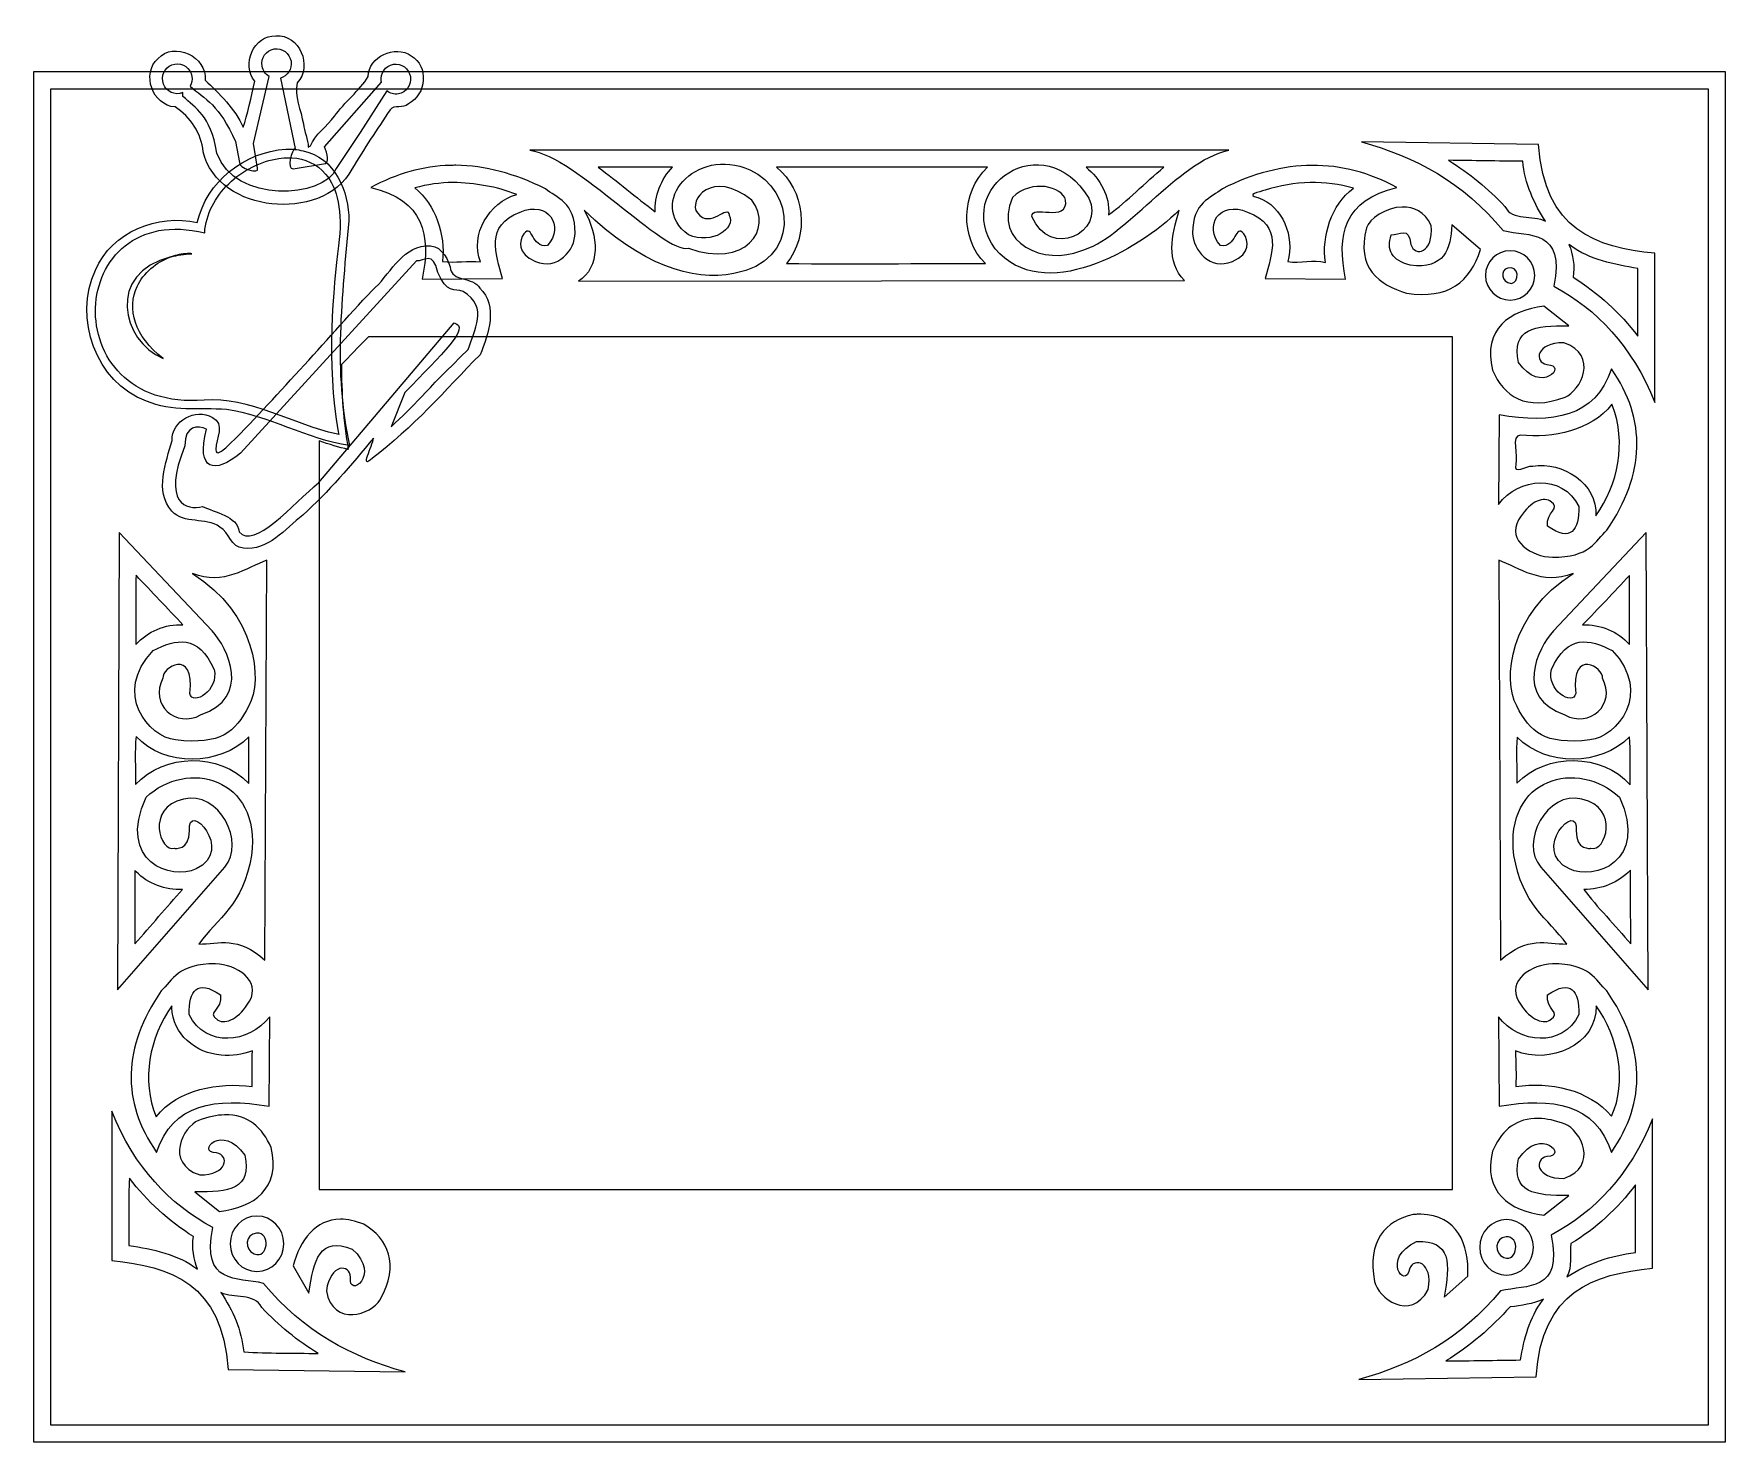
# Model space of a CAD drawing. Header units: centimetres. Extents: x -10.4 to 10.4, y -8.7 to 8.7.
import ezdxf

# ---------------------------------------------------------------- set-up
doc = ezdxf.new("R2010")
doc.units = ezdxf.units.CM
doc.header["$MEASUREMENT"] = 0
doc.layers.add('Layer 1', color=7, linetype='Continuous')

msp = doc.modelspace()

# ---------------------------------------------------------------- linework, layer by layer
at = {"layer": 'Layer 1', "color": 70, "lineweight": 25}
for points, knots in [([(-7.45921, 8.686), (-7.73031, 8.69907), (-7.8924, 8.32491), (-7.71718, 8.12541), (-7.71718, 8.12541), (-7.76122, 7.94534), (-7.81558, 7.69758), (-7.86105, 7.55656), (-7.86105, 7.55656), (-7.9666, 7.78649), (-8.15538, 7.97247), (-8.33317, 8.13864), (-8.33317, 8.13864), (-8.30376, 8.42887), (-8.72198, 8.6244), (-8.91525, 8.40488), (-8.91525, 8.40488), (-9.12518, 8.22182), (-8.98177, 7.82195), (-8.70524, 7.80791), (-8.70524, 7.80791), (-8.51439, 7.68419), (-8.37826, 7.48225), (-8.35632, 7.25477), (-8.35632, 7.25477), (-8.26934, 6.86861), (-7.88221, 6.64626), (-7.50883, 6.61233), (-7.50883, 6.61233), (-7.13824, 6.57158), (-6.70277, 6.68752), (-6.52069, 7.03901), (-6.52069, 7.03901), (-6.37252, 7.29093), (-6.20535, 7.52878), (-6.04784, 7.77402), (-6.04784, 7.77402), (-5.99564, 7.83863), (-5.88572, 7.7838), (-5.82047, 7.84595), (-5.82047, 7.84595), (-5.59784, 7.95998), (-5.56655, 8.3112), (-5.78657, 8.44126), (-5.78657, 8.44126), (-5.98575, 8.57623), (-6.31435, 8.43369), (-6.31656, 8.18412), (-6.31656, 8.18412), (-6.42878, 8.00528), (-6.61033, 7.87007), (-6.73584, 7.69307), (-6.73584, 7.69307), (-6.82546, 7.56883), (-6.97916, 7.46219), (-7.03093, 7.32754), (-7.03093, 7.32754), (-7.03093, 7.32754), (-7.05814, 7.31092), (-7.05814, 7.31092), (-7.05814, 7.31092), (-7.05924, 7.40356), (-7.11113, 7.50617), (-7.11915, 7.59961), (-7.11915, 7.59961), (-7.14724, 7.76362), (-7.23096, 7.94743), (-7.19712, 8.10558), (-7.19712, 8.10558), (-7.00107, 8.30659), (-7.16556, 8.71103), (-7.45922, 8.68601), (-7.45922, 8.68601), (-7.45922, 8.68601), (-7.45921, 8.686), (-7.45921, 8.686)], [0, 0, 0, 0, 0.05, 0.05, 0.05, 0.05, 0.1, 0.1, 0.1, 0.1, 0.15, 0.15, 0.15, 0.15, 0.2, 0.2, 0.2, 0.2, 0.25, 0.25, 0.25, 0.25, 0.3, 0.3, 0.3, 0.3, 0.35, 0.35, 0.35, 0.35, 0.4, 0.4, 0.4, 0.4, 0.45, 0.45, 0.45, 0.45, 0.5, 0.5, 0.5, 0.5, 0.55, 0.55, 0.55, 0.55, 0.6, 0.6, 0.6, 0.6, 0.65, 0.65, 0.65, 0.65, 0.7, 0.7, 0.7, 0.7, 0.75, 0.75, 0.75, 0.75, 0.8, 0.8, 0.8, 0.8, 0.85, 0.85, 0.85, 0.85, 0.9, 0.9, 0.9, 0.9, 1, 1, 1, 1]), ([(-7.33564, 7.28597), (-7.8428, 7.2554), (-8.31875, 6.88433), (-8.42953, 6.38143), (-8.42953, 6.38143), (-8.91676, 6.48885), (-9.48646, 6.26916), (-9.6863, 5.79356), (-9.6863, 5.79356), (-9.96615, 5.20436), (-9.68588, 4.4026), (-9.05874, 4.17464), (-9.05874, 4.17464), (-8.74696, 4.03846), (-8.39897, 4.09335), (-8.07093, 4.07104), (-8.07093, 4.07104), (-7.5457, 3.99474), (-7.07671, 3.70518), (-6.54851, 3.62398), (-6.54851, 3.62398), (-6.75438, 4.5369), (-6.63935, 5.47941), (-6.55761, 6.40045), (-6.55761, 6.40045), (-6.55123, 6.76365), (-6.73449, 7.18824), (-7.12316, 7.26531), (-7.12316, 7.26531), (-7.19245, 7.28235), (-7.26406, 7.28979), (-7.33565, 7.28598), (-7.33565, 7.28598), (-7.33565, 7.28598), (-7.33564, 7.28597), (-7.33564, 7.28597)], [0, 0, 0, 0, 0.1, 0.1, 0.1, 0.1, 0.2, 0.2, 0.2, 0.2, 0.3, 0.3, 0.3, 0.3, 0.4, 0.4, 0.4, 0.4, 0.5, 0.5, 0.5, 0.5, 0.6, 0.6, 0.6, 0.6, 0.7, 0.7, 0.7, 0.7, 0.8, 0.8, 0.8, 0.8, 1, 1, 1, 1]), ([(-5.60596, 6.09172), (-5.92112, 6.06373), (-6.05317, 5.72372), (-6.27074, 5.54136), (-6.27074, 5.54136), (-6.87421, 4.89355), (-7.44952, 4.21679), (-8.07651, 3.59554), (-8.07651, 3.59554), (-8.10995, 3.5771), (-8.20952, 3.48245), (-8.19888, 3.57818), (-8.19888, 3.57818), (-8.20063, 3.70541), (-8.0821, 3.89755), (-8.2427, 3.97257), (-8.2427, 3.97257), (-8.44895, 4.09218), (-8.75075, 3.93239), (-8.7421, 3.68732), (-8.7421, 3.68732), (-8.81633, 3.41378), (-8.96021, 3.06498), (-8.74458, 2.81585), (-8.74458, 2.81585), (-8.58956, 2.64698), (-8.32983, 2.74515), (-8.15175, 2.61824), (-8.15175, 2.61824), (-8.03226, 2.54998), (-8.0185, 2.3665), (-7.85988, 2.35696), (-7.85988, 2.35696), (-7.55545, 2.32239), (-7.34296, 2.59583), (-7.12649, 2.76458), (-7.12649, 2.76458), (-6.80671, 3.05397), (-6.52843, 3.38384), (-6.25254, 3.71543), (-6.25254, 3.71543), (-6.2616, 3.62772), (-6.43427, 3.30912), (-6.26633, 3.47061), (-6.26633, 3.47061), (-5.76814, 3.83666), (-5.3662, 4.31366), (-4.93459, 4.74731), (-4.93459, 4.74731), (-4.83056, 4.9993), (-4.71291, 5.34827), (-4.9379, 5.57), (-4.9379, 5.57), (-5.02182, 5.72034), (-5.28711, 5.63268), (-5.30666, 5.83376), (-5.30666, 5.83376), (-5.3459, 5.96888), (-5.44472, 6.11848), (-5.60597, 6.09173), (-5.60597, 6.09173), (-5.60597, 6.09173), (-5.60596, 6.09172), (-5.60596, 6.09172)], [0, 0, 0, 0, 0.05882353, 0.05882353, 0.05882353, 0.05882353, 0.11764706, 0.11764706, 0.11764706, 0.11764706, 0.17647059, 0.17647059, 0.17647059, 0.17647059, 0.23529412, 0.23529412, 0.23529412, 0.23529412, 0.29411765, 0.29411765, 0.29411765, 0.29411765, 0.35294118, 0.35294118, 0.35294118, 0.35294118, 0.41176471, 0.41176471, 0.41176471, 0.41176471, 0.47058824, 0.47058824, 0.47058824, 0.47058824, 0.52941176, 0.52941176, 0.52941176, 0.52941176, 0.58823529, 0.58823529, 0.58823529, 0.58823529, 0.64705882, 0.64705882, 0.64705882, 0.64705882, 0.70588235, 0.70588235, 0.70588235, 0.70588235, 0.76470588, 0.76470588, 0.76470588, 0.76470588, 0.82352941, 0.82352941, 0.82352941, 0.82352941, 0.88235294, 0.88235294, 0.88235294, 0.88235294, 1, 1, 1, 1])]:
    msp.add_open_spline(points, degree=3, knots=knots, dxfattribs=at)
at = {"layer": 'Layer 1', "color": 220, "lineweight": 25}
for points, knots in [([(-8.70792, 8.33814), (-8.80699, 8.32145), (-8.8739, 8.22584), (-8.85691, 8.12498), (-8.85691, 8.12498), (-8.83992, 8.02412), (-8.74568, 7.95748), (-8.6466, 7.97417), (-8.6466, 7.97417), (-8.63264, 7.97652), (-8.62007, 7.98096), (-8.60754, 7.98622), (-8.60754, 7.98622), (-8.60754, 7.98622), (-8.6069, 7.93886), (-8.6069, 7.93886), (-8.6069, 7.93886), (-8.44961, 7.78416), (-8.27217, 7.7194), (-8.18644, 7.23737), (-8.18644, 7.23737), (-7.97255, 6.60727), (-6.86128, 6.67882), (-6.71197, 7.04756), (-6.71197, 7.04756), (-6.71197, 7.04756), (-6.41871, 7.49317), (-6.41871, 7.49317), (-6.41871, 7.49317), (-6.41871, 7.49317), (-6.08852, 8.00707), (-6.08852, 8.00707), (-6.08852, 8.00707), (-6.04946, 7.9756), (-5.99849, 7.96016), (-5.94565, 7.96906), (-5.94565, 7.96906), (-5.84658, 7.98575), (-5.77967, 8.08136), (-5.79666, 8.18222), (-5.79666, 8.18222), (-5.81365, 8.28308), (-5.90819, 8.35149), (-6.00726, 8.3348), (-6.00726, 8.3348), (-6.10634, 8.31811), (-6.17324, 8.2225), (-6.15625, 8.12164), (-6.15625, 8.12164), (-6.15586, 8.1192), (-6.15413, 8.11718), (-6.15363, 8.11478), (-6.15363, 8.11478), (-6.15363, 8.11478), (-6.85828, 7.31504), (-6.85828, 7.31504), (-6.85828, 7.31504), (-6.82195, 7.22799), (-6.79907, 7.11745), (-6.84686, 7.10974), (-6.84686, 7.10974), (-6.84686, 7.10974), (-7.24651, 7.04522), (-7.24651, 7.04522), (-7.24651, 7.04522), (-7.32614, 7.03239), (-7.26774, 7.28142), (-7.21937, 7.29569), (-7.21937, 7.29569), (-7.21937, 7.29569), (-7.4033, 8.16354), (-7.4033, 8.16354), (-7.4033, 8.16354), (-7.31364, 8.18759), (-7.25513, 8.277), (-7.27114, 8.37204), (-7.27114, 8.37204), (-7.28813, 8.4729), (-7.38267, 8.54131), (-7.48174, 8.52462), (-7.48174, 8.52462), (-7.58082, 8.50793), (-7.64629, 8.41256), (-7.6293, 8.3117), (-7.6293, 8.3117), (-7.61983, 8.25551), (-7.58662, 8.21093), (-7.54176, 8.18403), (-7.54176, 8.18403), (-7.54176, 8.18403), (-7.7367, 7.35513), (-7.7367, 7.35513), (-7.7367, 7.35513), (-7.7367, 7.35513), (-7.68526, 7.04975), (-7.68526, 7.04975), (-7.68526, 7.04975), (-7.64573, 6.96694), (-7.93522, 7.05509), (-7.90727, 7.1232), (-7.90727, 7.1232), (-7.90727, 7.1232), (-7.95949, 7.37967), (-7.95949, 7.37967), (-7.95949, 7.37967), (-8.15391, 7.83087), (-8.33504, 7.90706), (-8.51957, 8.06495), (-8.51957, 8.06495), (-8.49971, 8.10062), (-8.48997, 8.14185), (-8.49733, 8.18555), (-8.49733, 8.18555), (-8.51432, 8.28641), (-8.60886, 8.35482), (-8.70793, 8.33813), (-8.70793, 8.33813), (-8.70793, 8.33813), (-8.70792, 8.33814), (-8.70792, 8.33814)], [0, 0, 0, 0, 0.03225806, 0.03225806, 0.03225806, 0.03225806, 0.06451613, 0.06451613, 0.06451613, 0.06451613, 0.09677419, 0.09677419, 0.09677419, 0.09677419, 0.12903226, 0.12903226, 0.12903226, 0.12903226, 0.16129032, 0.16129032, 0.16129032, 0.16129032, 0.19354839, 0.19354839, 0.19354839, 0.19354839, 0.22580645, 0.22580645, 0.22580645, 0.22580645, 0.25806452, 0.25806452, 0.25806452, 0.25806452, 0.29032258, 0.29032258, 0.29032258, 0.29032258, 0.32258065, 0.32258065, 0.32258065, 0.32258065, 0.35483871, 0.35483871, 0.35483871, 0.35483871, 0.38709677, 0.38709677, 0.38709677, 0.38709677, 0.41935484, 0.41935484, 0.41935484, 0.41935484, 0.4516129, 0.4516129, 0.4516129, 0.4516129, 0.48387097, 0.48387097, 0.48387097, 0.48387097, 0.51612903, 0.51612903, 0.51612903, 0.51612903, 0.5483871, 0.5483871, 0.5483871, 0.5483871, 0.58064516, 0.58064516, 0.58064516, 0.58064516, 0.61290323, 0.61290323, 0.61290323, 0.61290323, 0.64516129, 0.64516129, 0.64516129, 0.64516129, 0.67741935, 0.67741935, 0.67741935, 0.67741935, 0.70967742, 0.70967742, 0.70967742, 0.70967742, 0.74193548, 0.74193548, 0.74193548, 0.74193548, 0.77419355, 0.77419355, 0.77419355, 0.77419355, 0.80645161, 0.80645161, 0.80645161, 0.80645161, 0.83870968, 0.83870968, 0.83870968, 0.83870968, 0.87096774, 0.87096774, 0.87096774, 0.87096774, 0.90322581, 0.90322581, 0.90322581, 0.90322581, 0.93548387, 0.93548387, 0.93548387, 0.93548387, 1, 1, 1, 1]), ([(-10.23813, 8.03249), (-10.23813, 8.03249), (-10.23813, -8.47503), (-10.23813, -8.47503), (-10.23813, -8.47503), (-10.23813, -8.47503), (10.23814, -8.47503), (10.23814, -8.47503), (10.23814, -8.47503), (10.23814, -8.47503), (10.23814, 8.03249), (10.23814, 8.03249), (10.23814, 8.03249), (10.23814, 8.03249), (-10.23813, 8.03249), (-10.23813, 8.03249)], [0, 0, 0, 0, 0.2, 0.2, 0.2, 0.2, 0.4, 0.4, 0.4, 0.4, 0.6, 0.6, 0.6, 0.6, 1, 1, 1, 1]), ([(-4.32139, 7.27429), (-4.32139, 7.27429), (4.31478, 7.27429), (4.31478, 7.27429), (4.31478, 7.27429), (3.67241, 7.12926), (3.02272, 6.16532), (2.48585, 6.03158), (2.48585, 6.03158), (2.05168, 5.84658), (1.39192, 6.11532), (1.64249, 6.68808), (1.64249, 6.68808), (1.88084, 6.9257), (2.26342, 6.82104), (2.29981, 6.65749), (2.29981, 6.65749), (2.33489, 6.36743), (1.86413, 6.61285), (1.88392, 6.45409), (1.88392, 6.45409), (2.10603, 5.92046), (2.78696, 6.25216), (2.58755, 6.67981), (2.58755, 6.67981), (2.03307, 7.59417), (0.88646, 6.81488), (1.43, 6.05473), (1.43, 6.05473), (2.01976, 5.35877), (3.19449, 6.0322), (3.70459, 6.53181), (3.70459, 6.53181), (3.60207, 6.21179), (3.54097, 5.90142), (3.76743, 5.66365), (3.76743, 5.66365), (3.76743, 5.66365), (-3.71946, 5.6562), (-3.71946, 5.6562), (-3.71946, 5.6562), (-3.45042, 5.82318), (-3.46732, 6.21828), (-3.65001, 6.53181), (-3.65001, 6.53181), (-2.94208, 5.85139), (-2.31719, 5.65283), (-1.79793, 5.74964), (-1.79793, 5.74964), (-0.9674, 5.90448), (-1.04425, 6.78043), (-1.60197, 7.03122), (-1.60197, 7.03122), (-2.26925, 7.33126), (-2.88739, 6.61891), (-2.36017, 6.22671), (-2.36017, 6.22671), (-2.07232, 6.1025), (-1.76722, 6.30764), (-1.85912, 6.46897), (-1.85912, 6.46897), (-1.8717, 6.62415), (-2.0839, 6.29009), (-2.25021, 6.49874), (-2.25021, 6.49874), (-2.37164, 6.65109), (-2.06827, 7.05112), (-1.57883, 6.65666), (-1.57883, 6.65666), (-1.30154, 6.29029), (-1.66716, 5.81028), (-2.36018, 6.063), (-2.36018, 6.063), (-2.67085, 5.99364), (-3.73358, 7.18586), (-4.3214, 7.2743), (-4.3214, 7.2743), (-4.3214, 7.2743), (-4.32139, 7.27429), (-4.32139, 7.27429)], [0, 0, 0, 0, 0.04761905, 0.04761905, 0.04761905, 0.04761905, 0.0952381, 0.0952381, 0.0952381, 0.0952381, 0.14285714, 0.14285714, 0.14285714, 0.14285714, 0.19047619, 0.19047619, 0.19047619, 0.19047619, 0.23809524, 0.23809524, 0.23809524, 0.23809524, 0.28571429, 0.28571429, 0.28571429, 0.28571429, 0.33333333, 0.33333333, 0.33333333, 0.33333333, 0.38095238, 0.38095238, 0.38095238, 0.38095238, 0.42857143, 0.42857143, 0.42857143, 0.42857143, 0.47619048, 0.47619048, 0.47619048, 0.47619048, 0.52380952, 0.52380952, 0.52380952, 0.52380952, 0.57142857, 0.57142857, 0.57142857, 0.57142857, 0.61904762, 0.61904762, 0.61904762, 0.61904762, 0.66666667, 0.66666667, 0.66666667, 0.66666667, 0.71428571, 0.71428571, 0.71428571, 0.71428571, 0.76190476, 0.76190476, 0.76190476, 0.76190476, 0.80952381, 0.80952381, 0.80952381, 0.80952381, 0.85714286, 0.85714286, 0.85714286, 0.85714286, 0.9047619, 0.9047619, 0.9047619, 0.9047619, 1, 1, 1, 1]), ([(5.95602, 7.37599), (5.95602, 7.37599), (8.14462, 7.34457), (8.14462, 7.34457), (8.14462, 7.34457), (8.21506, 6.28308), (8.85265, 6.07382), (9.58164, 6.00016), (9.58164, 6.00016), (9.58164, 6.00016), (9.58164, 4.15634), (9.58164, 4.15634), (9.58164, 4.15634), (9.29876, 4.85897), (8.8642, 5.30711), (8.33148, 5.59336), (8.33148, 5.59336), (8.481, 6.29987), (8.02943, 6.20483), (7.7064, 6.28128), (7.7064, 6.28128), (7.21521, 6.87696), (6.61351, 7.19607), (5.95602, 7.37599)], [0, 0, 0, 0, 0.14285714, 0.14285714, 0.14285714, 0.14285714, 0.28571429, 0.28571429, 0.28571429, 0.28571429, 0.42857143, 0.42857143, 0.42857143, 0.42857143, 0.57142857, 0.57142857, 0.57142857, 0.57142857, 0.71428571, 0.71428571, 0.71428571, 0.71428571, 1, 1, 1, 1]), ([(-7.30091, 7.18096), (-7.34133, 7.18096), (-7.38297, 7.17696), (-7.42411, 7.17104), (-7.42411, 7.17104), (-7.6435, 7.13938), (-7.86886, 7.02579), (-8.04175, 6.8585), (-8.04175, 6.8585), (-8.20863, 6.69702), (-8.3249, 6.48493), (-8.33858, 6.25327), (-8.33858, 6.25327), (-8.76171, 6.35452), (-9.09357, 6.27521), (-9.32085, 6.09369), (-9.32085, 6.09369), (-9.55275, 5.90848), (-9.67675, 5.62137), (-9.68713, 5.3264), (-9.68713, 5.3264), (-9.69751, 5.03143), (-9.5954, 4.72643), (-9.37294, 4.50536), (-9.37294, 4.50536), (-9.15047, 4.2843), (-8.80865, 4.14824), (-8.34603, 4.18703), (-8.34603, 4.18703), (-7.80446, 4.23244), (-7.20351, 3.87227), (-6.71388, 3.76866), (-6.71388, 3.76866), (-6.71388, 3.76866), (-6.68246, 3.76122), (-6.68246, 3.76122), (-6.68246, 3.76122), (-6.68246, 3.76122), (-6.68825, 3.79264), (-6.68825, 3.79264), (-6.68825, 3.79264), (-6.84091, 4.62321), (-6.74832, 5.59545), (-6.68411, 6.09203), (-6.68411, 6.09203), (-6.62878, 6.52002), (-6.69909, 6.80665), (-6.84369, 6.97838), (-6.84369, 6.97838), (-6.95214, 7.10718), (-7.1013, 7.16959), (-7.26124, 7.1793), (-7.26124, 7.1793), (-7.27457, 7.18011), (-7.28746, 7.18096), (-7.30093, 7.18095), (-7.30093, 7.18095), (-7.30093, 7.18095), (-7.30091, 7.18096), (-7.30091, 7.18096)], [0, 0, 0, 0, 0.0625, 0.0625, 0.0625, 0.0625, 0.125, 0.125, 0.125, 0.125, 0.1875, 0.1875, 0.1875, 0.1875, 0.25, 0.25, 0.25, 0.25, 0.3125, 0.3125, 0.3125, 0.3125, 0.375, 0.375, 0.375, 0.375, 0.4375, 0.4375, 0.4375, 0.4375, 0.5, 0.5, 0.5, 0.5, 0.5625, 0.5625, 0.5625, 0.5625, 0.625, 0.625, 0.625, 0.625, 0.6875, 0.6875, 0.6875, 0.6875, 0.75, 0.75, 0.75, 0.75, 0.8125, 0.8125, 0.8125, 0.8125, 0.875, 0.875, 0.875, 0.875, 1, 1, 1, 1]), ([(-5.23338, 7.0866), (-4.87528, 7.08329), (-4.50763, 6.98669), (-4.12874, 6.79721), (-4.12874, 6.79721), (-3.99102, 6.68482), (-3.75768, 6.62923), (-3.7608, 6.24985), (-3.7608, 6.24985), (-3.76251, 6.04158), (-3.97569, 5.78299), (-4.25276, 5.89845), (-4.25276, 5.89845), (-4.48308, 5.99686), (-4.45136, 6.15857), (-4.39415, 6.24158), (-4.39415, 6.24158), (-4.28267, 6.37307), (-4.30524, 6.06506), (-4.10394, 6.09441), (-4.10394, 6.09441), (-3.88893, 6.33746), (-4.09372, 6.65829), (-4.44046, 6.50865), (-4.44046, 6.50865), (-4.88219, 6.33439), (-4.73917, 6.00328), (-4.65874, 5.68844), (-4.65874, 5.68844), (-4.65874, 5.68844), (-5.65175, 5.68017), (-5.65175, 5.68017), (-5.65175, 5.68017), (-5.53695, 6.22525), (-5.63248, 6.6611), (-6.2851, 6.81209), (-6.2851, 6.81209), (-5.96758, 6.98547), (-5.64032, 7.0772), (-5.30449, 7.08577), (-5.30449, 7.08577), (-5.2807, 7.08638), (-5.25726, 7.08682), (-5.23338, 7.0866)], [0, 0, 0, 0, 0.08333333, 0.08333333, 0.08333333, 0.08333333, 0.16666667, 0.16666667, 0.16666667, 0.16666667, 0.25, 0.25, 0.25, 0.25, 0.33333333, 0.33333333, 0.33333333, 0.33333333, 0.41666667, 0.41666667, 0.41666667, 0.41666667, 0.5, 0.5, 0.5, 0.5, 0.58333333, 0.58333333, 0.58333333, 0.58333333, 0.66666667, 0.66666667, 0.66666667, 0.66666667, 0.75, 0.75, 0.75, 0.75, 0.83333333, 0.83333333, 0.83333333, 0.83333333, 1, 1, 1, 1]), ([(5.34582, 7.08578), (5.70534, 7.08837), (6.05472, 6.99704), (6.3934, 6.8121), (6.3934, 6.8121), (5.74078, 6.66111), (5.64525, 6.22526), (5.76005, 5.68018), (5.76005, 5.68018), (5.76005, 5.68018), (4.76704, 5.68845), (4.76704, 5.68845), (4.76704, 5.68845), (4.84746, 6.00329), (4.9905, 6.3344), (4.54876, 6.50866), (4.54876, 6.50866), (4.20202, 6.65831), (3.99806, 6.33747), (4.21307, 6.09442), (4.21307, 6.09442), (4.41439, 6.06507), (4.39098, 6.37309), (4.50246, 6.24159), (4.50246, 6.24159), (4.55967, 6.15858), (4.59139, 5.99686), (4.36107, 5.89846), (4.36107, 5.89846), (4.084, 5.783), (3.87082, 6.04159), (3.86911, 6.24986), (3.86911, 6.24986), (3.86598, 6.62923), (4.09933, 6.68483), (4.23705, 6.79722), (4.23705, 6.79722), (4.61742, 6.98744), (4.9863, 7.08319), (5.34582, 7.08578)], [0, 0, 0, 0, 0.09090909, 0.09090909, 0.09090909, 0.09090909, 0.18181818, 0.18181818, 0.18181818, 0.18181818, 0.27272727, 0.27272727, 0.27272727, 0.27272727, 0.36363636, 0.36363636, 0.36363636, 0.36363636, 0.45454545, 0.45454545, 0.45454545, 0.45454545, 0.54545455, 0.54545455, 0.54545455, 0.54545455, 0.63636364, 0.63636364, 0.63636364, 0.63636364, 0.72727273, 0.72727273, 0.72727273, 0.72727273, 0.81818182, 0.81818182, 0.81818182, 0.81818182, 1, 1, 1, 1]), ([(6.46038, 6.57149), (6.5997, 6.57493), (6.73809, 6.51706), (6.81591, 6.34494), (6.81591, 6.34494), (6.85186, 6.00164), (6.61267, 5.94989), (6.56621, 6.1093), (6.56621, 6.1093), (6.54893, 6.33884), (6.41745, 6.22586), (6.32395, 6.22671), (6.32395, 6.22671), (6.26, 6.04076), (6.33014, 5.91308), (6.55794, 5.85216), (6.55794, 5.85216), (6.98459, 5.8024), (7.05821, 6.05129), (7.07305, 6.35156), (7.07305, 6.35156), (7.07305, 6.35156), (7.42528, 6.04646), (7.42528, 6.04646), (7.42528, 6.04646), (7.30312, 5.6456), (7.02932, 5.42946), (6.51164, 5.50737), (6.51164, 5.50737), (6.1774, 5.6097), (5.88404, 5.81636), (6.01885, 6.3127), (6.01885, 6.3127), (6.05017, 6.42802), (6.25674, 6.56647), (6.46037, 6.5715), (6.46037, 6.5715), (6.46037, 6.5715), (6.46038, 6.57149), (6.46038, 6.57149)], [0, 0, 0, 0, 0.09090909, 0.09090909, 0.09090909, 0.09090909, 0.18181818, 0.18181818, 0.18181818, 0.18181818, 0.27272727, 0.27272727, 0.27272727, 0.27272727, 0.36363636, 0.36363636, 0.36363636, 0.36363636, 0.45454545, 0.45454545, 0.45454545, 0.45454545, 0.54545455, 0.54545455, 0.54545455, 0.54545455, 0.63636364, 0.63636364, 0.63636364, 0.63636364, 0.72727273, 0.72727273, 0.72727273, 0.72727273, 0.81818182, 0.81818182, 0.81818182, 0.81818182, 1, 1, 1, 1]), ([(-8.75529, 5.95644), (-8.93756, 5.89183), (-9.09628, 5.75444), (-9.17284, 5.59098), (-9.17284, 5.59098), (-9.29997, 5.31953), (-9.20905, 4.97373), (-8.85286, 4.70132), (-8.85286, 4.70132), (-9.3664, 4.91628), (-9.5575, 5.75705), (-8.75529, 5.95644)], [0, 0, 0, 0, 0.25, 0.25, 0.25, 0.25, 0.5, 0.5, 0.5, 0.5, 1, 1, 1, 1]), ([(-8.3178, 3.82622), (-8.4498, 3.31424), (-8.21433, 3.26969), (-7.89575, 3.52922), (-7.89575, 3.52922), (-7.89575, 3.52922), (-5.72299, 5.90519), (-5.72299, 5.90519), (-5.72299, 5.90519), (-5.62888, 5.89703), (-5.51359, 6.03715), (-5.45726, 5.76451), (-5.45726, 5.76451), (-5.35305, 5.49926), (-5.24884, 5.56431), (-5.14463, 5.53004), (-5.14463, 5.53004), (-4.82178, 5.32056), (-5.01348, 5.05962), (-5.0821, 4.811), (-5.0821, 4.811), (-5.633, 4.27691), (-5.74471, 4.12079), (-6.03561, 3.85748), (-6.03561, 3.85748), (-6.03561, 3.85748), (-5.86367, 4.27953), (-5.86367, 4.27953), (-5.86367, 4.27953), (-5.41348, 4.75582), (-5.04082, 5.08713), (-5.25405, 5.13926), (-5.25405, 5.13926), (-5.25405, 5.13926), (-6.92661, 3.1697), (-6.92661, 3.1697), (-6.92661, 3.1697), (-7.24378, 2.89985), (-7.73749, 2.33125), (-7.91139, 2.56007), (-7.91139, 2.56007), (-7.93744, 2.75754), (-8.2136, 2.79809), (-8.3647, 2.8727), (-8.3647, 2.8727), (-8.565, 2.82211), (-8.86861, 2.90537), (-8.58354, 3.62301), (-8.58354, 3.62301), (-8.5865, 3.87497), (-8.41781, 3.88004), (-8.31781, 3.82622), (-8.31781, 3.82622), (-8.31781, 3.82622), (-8.3178, 3.82622), (-8.3178, 3.82622)], [0, 0, 0, 0, 0.06666667, 0.06666667, 0.06666667, 0.06666667, 0.13333333, 0.13333333, 0.13333333, 0.13333333, 0.2, 0.2, 0.2, 0.2, 0.26666667, 0.26666667, 0.26666667, 0.26666667, 0.33333333, 0.33333333, 0.33333333, 0.33333333, 0.4, 0.4, 0.4, 0.4, 0.46666667, 0.46666667, 0.46666667, 0.46666667, 0.53333333, 0.53333333, 0.53333333, 0.53333333, 0.6, 0.6, 0.6, 0.6, 0.66666667, 0.66666667, 0.66666667, 0.66666667, 0.73333333, 0.73333333, 0.73333333, 0.73333333, 0.8, 0.8, 0.8, 0.8, 0.86666667, 0.86666667, 0.86666667, 0.86666667, 1, 1, 1, 1]), ([(-8.55024, 5.99613), (-8.53278, 5.99662), (-8.51479, 5.99634), (-8.49732, 5.9953), (-8.49732, 5.9953), (-8.59232, 5.98909), (-8.67803, 5.97538), (-8.75446, 5.95644), (-8.75446, 5.95644), (-8.68841, 5.97977), (-8.61982, 5.99418), (-8.55023, 5.99613), (-8.55023, 5.99613), (-8.55023, 5.99613), (-8.55024, 5.99613), (-8.55024, 5.99613)], [0, 0, 0, 0, 0.2, 0.2, 0.2, 0.2, 0.4, 0.4, 0.4, 0.4, 0.6, 0.6, 0.6, 0.6, 1, 1, 1, 1]), ([(7.79322, 6.03158), (7.96156, 6.03158), (8.09749, 5.89483), (8.09749, 5.72648), (8.09749, 5.72648), (8.09749, 5.55814), (7.96156, 5.42138), (7.79322, 5.42138), (7.79322, 5.42138), (7.62488, 5.42138), (7.48812, 5.55813), (7.48812, 5.72648), (7.48812, 5.72648), (7.48812, 5.89482), (7.62488, 6.03158), (7.79322, 6.03158)], [0, 0, 0, 0, 0.2, 0.2, 0.2, 0.2, 0.4, 0.4, 0.4, 0.4, 0.6, 0.6, 0.6, 0.6, 1, 1, 1, 1]), ([(8.20994, 5.34779), (8.20994, 5.34779), (8.51669, 5.10553), (8.51669, 5.10553), (8.51669, 5.10553), (8.09424, 5.1084), (7.80549, 5.0722), (7.89657, 4.65243), (7.89657, 4.65243), (8.17239, 4.24313), (8.51527, 4.62338), (8.24714, 4.62432), (8.24714, 4.62432), (8.08397, 4.65503), (8.11115, 4.89703), (8.45633, 4.89469), (8.45633, 4.89469), (8.89665, 4.74531), (8.65937, 4.29473), (8.47121, 4.22331), (8.47121, 4.22331), (7.99036, 4.04079), (7.71016, 4.23384), (7.57576, 4.55652), (7.57576, 4.55652), (7.44779, 5.06414), (7.79161, 5.29658), (8.20993, 5.34779), (8.20993, 5.34779), (8.20993, 5.34779), (8.20994, 5.34779), (8.20994, 5.34779)], [0, 0, 0, 0, 0.11111111, 0.11111111, 0.11111111, 0.11111111, 0.22222222, 0.22222222, 0.22222222, 0.22222222, 0.33333333, 0.33333333, 0.33333333, 0.33333333, 0.44444444, 0.44444444, 0.44444444, 0.44444444, 0.55555556, 0.55555556, 0.55555556, 0.55555556, 0.66666667, 0.66666667, 0.66666667, 0.66666667, 0.77777778, 0.77777778, 0.77777778, 0.77777778, 1, 1, 1, 1]), ([(-6.31569, 4.96828), (-6.31569, 4.96828), (7.08132, 4.96828), (7.08132, 4.96828), (7.08132, 4.96828), (7.08132, 4.96828), (7.08132, -5.5671), (7.08132, -5.5671), (7.08132, -5.5671), (7.08132, -5.5671), (-6.92423, -5.5671), (-6.92423, -5.5671), (-6.92423, -5.5671), (-6.92423, -5.5671), (-6.92423, 3.68422), (-6.92423, 3.68422), (-6.92423, 3.68422), (-6.79954, 3.63994), (-6.67825, 3.60162), (-6.56456, 3.57756), (-6.56456, 3.57756), (-6.62719, 3.9183), (-6.649, 4.28202), (-6.64807, 4.6268), (-6.64807, 4.6268), (-6.5506, 4.72447), (-6.44772, 4.83244), (-6.31569, 4.96828)], [0, 0, 0, 0, 0.125, 0.125, 0.125, 0.125, 0.25, 0.25, 0.25, 0.25, 0.375, 0.375, 0.375, 0.375, 0.5, 0.5, 0.5, 0.5, 0.625, 0.625, 0.625, 0.625, 0.75, 0.75, 0.75, 0.75, 1, 1, 1, 1]), ([(9.0442, 4.57471), (9.48157, 3.94249), (9.4635, 3.27694), (8.98715, 2.57793), (8.98715, 2.57793), (8.848, 2.45199), (8.77529, 2.2374), (8.31412, 2.24555), (8.31412, 2.24555), (8.06094, 2.25002), (7.75034, 2.45119), (7.89575, 2.70609), (7.89575, 2.70609), (8.01958, 2.91795), (8.1853, 2.99585), (8.28518, 2.94173), (8.28518, 2.94173), (8.44302, 2.83671), (8.2234, 2.81514), (8.25541, 2.62836), (8.25541, 2.62836), (8.54699, 2.42595), (8.64439, 2.57963), (8.64071, 2.87145), (8.64071, 2.87145), (8.43688, 3.28281), (7.90606, 3.23374), (7.64687, 2.89791), (7.64687, 2.89791), (7.64687, 2.89791), (7.65514, 4.0042), (7.65514, 4.0042), (7.65514, 4.0042), (8.31574, 3.89037), (8.84877, 3.97262), (9.0442, 4.57471)], [0, 0, 0, 0, 0.1, 0.1, 0.1, 0.1, 0.2, 0.2, 0.2, 0.2, 0.3, 0.3, 0.3, 0.3, 0.4, 0.4, 0.4, 0.4, 0.5, 0.5, 0.5, 0.5, 0.6, 0.6, 0.6, 0.6, 0.7, 0.7, 0.7, 0.7, 0.8, 0.8, 0.8, 0.8, 1, 1, 1, 1]), ([(-9.3956, 2.55148), (-9.3956, 2.55148), (-8.24549, 1.33605), (-8.24549, 1.33605), (-8.24549, 1.33605), (-8.05239, 1.11887), (-7.7551, 0.51574), (-8.38853, 0.29673), (-8.38853, 0.29673), (-8.69062, 0.13056), (-9.03021, 0.42543), (-8.85403, 0.75066), (-8.85403, 0.75066), (-8.87533, 0.87998), (-8.4603, 1.13823), (-8.52165, 0.56214), (-8.52165, 0.56214), (-8.49093, 0.40035), (-8.15616, 0.59909), (-8.22317, 0.8598), (-8.22317, 0.8598), (-8.41975, 1.29687), (-8.69162, 1.23757), (-8.97558, 1.09214), (-8.97558, 1.09214), (-9.47911, 0.56691), (-9.03095, 0.02283), (-8.69942, -0.0125), (-8.69942, -0.0125), (-8.13357, -0.07279), (-7.96558, 0.0807), (-7.7924, 0.40753), (-7.7924, 0.40753), (-7.61921, 0.73436), (-7.69696, 1.54235), (-8.48858, 2.04299), (-8.48858, 2.04299), (-8.09986, 1.89226), (-7.82489, 2.11673), (-7.57081, 2.20835), (-7.57081, 2.20835), (-7.57081, 2.20835), (-7.59396, -2.73192), (-7.59396, -2.73192), (-7.59396, -2.73192), (-7.93078, -2.43026), (-8.15866, -2.53092), (-8.41251, -2.53348), (-8.41251, -2.53348), (-8.17595, -2.21093), (-7.86327, -2.05405), (-7.76015, -1.43794), (-7.76015, -1.43794), (-7.63893, -0.46881), (-8.55939, -0.24206), (-9.06322, -0.72026), (-9.06322, -0.72026), (-9.42817, -1.52218), (-8.74347, -1.75172), (-8.44476, -1.60496), (-8.44476, -1.60496), (-7.95437, -1.37719), (-8.56144, -0.73776), (-8.52744, -1.1345), (-8.52744, -1.1345), (-8.52304, -1.37979), (-8.71017, -1.3503), (-8.71017, -1.3503), (-8.71017, -1.3503), (-8.88933, -1.40405), (-9.07436, -0.85281), (-8.59938, -0.74176), (-8.59938, -0.74176), (-8.16463, -0.63491), (-7.82478, -1.27883), (-8.09088, -1.58264), (-8.09088, -1.58264), (-8.09088, -1.58264), (-9.4171, -3.09738), (-9.4171, -3.09738), (-9.4171, -3.09738), (-9.4171, -3.09738), (-9.3956, 2.55147), (-9.3956, 2.55147), (-9.3956, 2.55147), (-9.3956, 2.55147), (-9.3956, 2.55148), (-9.3956, 2.55148)], [0, 0, 0, 0, 0.04347826, 0.04347826, 0.04347826, 0.04347826, 0.08695652, 0.08695652, 0.08695652, 0.08695652, 0.13043478, 0.13043478, 0.13043478, 0.13043478, 0.17391304, 0.17391304, 0.17391304, 0.17391304, 0.2173913, 0.2173913, 0.2173913, 0.2173913, 0.26086957, 0.26086957, 0.26086957, 0.26086957, 0.30434783, 0.30434783, 0.30434783, 0.30434783, 0.34782609, 0.34782609, 0.34782609, 0.34782609, 0.39130435, 0.39130435, 0.39130435, 0.39130435, 0.43478261, 0.43478261, 0.43478261, 0.43478261, 0.47826087, 0.47826087, 0.47826087, 0.47826087, 0.52173913, 0.52173913, 0.52173913, 0.52173913, 0.56521739, 0.56521739, 0.56521739, 0.56521739, 0.60869565, 0.60869565, 0.60869565, 0.60869565, 0.65217391, 0.65217391, 0.65217391, 0.65217391, 0.69565217, 0.69565217, 0.69565217, 0.69565217, 0.73913043, 0.73913043, 0.73913043, 0.73913043, 0.7826087, 0.7826087, 0.7826087, 0.7826087, 0.82608696, 0.82608696, 0.82608696, 0.82608696, 0.86956522, 0.86956522, 0.86956522, 0.86956522, 0.91304348, 0.91304348, 0.91304348, 0.91304348, 1, 1, 1, 1]), ([(9.47498, 2.55148), (9.47498, 2.55148), (9.49813, -3.09737), (9.49813, -3.09737), (9.49813, -3.09737), (9.49813, -3.09737), (8.17191, -1.58263), (8.17191, -1.58263), (8.17191, -1.58263), (7.9058, -1.27882), (8.24565, -0.6349), (8.68041, -0.74175), (8.68041, -0.74175), (9.1554, -0.8528), (8.96953, -1.40404), (8.79038, -1.35029), (8.79038, -1.35029), (8.79038, -1.35029), (8.60407, -1.37978), (8.60848, -1.13449), (8.60848, -1.13449), (8.64248, -0.73775), (8.03458, -1.37718), (8.52497, -1.60495), (8.52497, -1.60495), (8.82369, -1.75171), (9.5092, -1.52217), (9.14426, -0.72025), (9.14426, -0.72025), (8.64043, -0.24205), (7.71831, -0.46881), (7.83953, -1.43793), (7.83953, -1.43793), (7.94265, -2.05404), (8.25533, -2.21092), (8.49189, -2.53347), (8.49189, -2.53347), (8.23803, -2.53091), (8.01099, -2.43025), (7.67416, -2.73191), (7.67416, -2.73191), (7.67416, -2.73191), (7.65184, 2.20836), (7.65184, 2.20836), (7.65184, 2.20836), (7.90592, 2.11673), (8.18089, 1.89227), (8.56961, 2.043), (8.56961, 2.043), (7.77799, 1.54236), (7.70024, 0.73437), (7.87343, 0.40754), (7.87343, 0.40754), (8.04662, 0.08071), (8.21295, -0.07278), (8.7788, -0.01249), (8.7788, -0.01249), (9.11033, 0.02283), (9.55849, 0.56692), (9.05496, 1.09215), (9.05496, 1.09215), (8.771, 1.23758), (8.50079, 1.29688), (8.3042, 0.85981), (8.3042, 0.85981), (8.23719, 0.5991), (8.57197, 0.40036), (8.60268, 0.56215), (8.60268, 0.56215), (8.54134, 1.13824), (8.95471, 0.87999), (8.93341, 0.75067), (8.93341, 0.75067), (9.1096, 0.42544), (8.77165, 0.13057), (8.46956, 0.29674), (8.46956, 0.29674), (7.83613, 0.51575), (8.13342, 1.11887), (8.32652, 1.33606), (8.32652, 1.33606), (8.32652, 1.33606), (9.47498, 2.55149), (9.47498, 2.55149), (9.47498, 2.55149), (9.47498, 2.55149), (9.47498, 2.55148), (9.47498, 2.55148)], [0, 0, 0, 0, 0.04347826, 0.04347826, 0.04347826, 0.04347826, 0.08695652, 0.08695652, 0.08695652, 0.08695652, 0.13043478, 0.13043478, 0.13043478, 0.13043478, 0.17391304, 0.17391304, 0.17391304, 0.17391304, 0.2173913, 0.2173913, 0.2173913, 0.2173913, 0.26086957, 0.26086957, 0.26086957, 0.26086957, 0.30434783, 0.30434783, 0.30434783, 0.30434783, 0.34782609, 0.34782609, 0.34782609, 0.34782609, 0.39130435, 0.39130435, 0.39130435, 0.39130435, 0.43478261, 0.43478261, 0.43478261, 0.43478261, 0.47826087, 0.47826087, 0.47826087, 0.47826087, 0.52173913, 0.52173913, 0.52173913, 0.52173913, 0.56521739, 0.56521739, 0.56521739, 0.56521739, 0.60869565, 0.60869565, 0.60869565, 0.60869565, 0.65217391, 0.65217391, 0.65217391, 0.65217391, 0.69565217, 0.69565217, 0.69565217, 0.69565217, 0.73913043, 0.73913043, 0.73913043, 0.73913043, 0.7826087, 0.7826087, 0.7826087, 0.7826087, 0.82608696, 0.82608696, 0.82608696, 0.82608696, 0.86956522, 0.86956522, 0.86956522, 0.86956522, 0.91304348, 0.91304348, 0.91304348, 0.91304348, 1, 1, 1, 1]), ([(-8.20332, -2.77822), (-7.95014, -2.78269), (-7.63871, -2.98468), (-7.78412, -3.23959), (-7.78412, -3.23959), (-7.90795, -3.45145), (-8.0745, -3.52852), (-8.17438, -3.47441), (-8.17438, -3.47441), (-8.33222, -3.36939), (-8.11177, -3.34782), (-8.14379, -3.16104), (-8.14379, -3.16104), (-8.43537, -2.95863), (-8.5336, -3.11314), (-8.52992, -3.40495), (-8.52992, -3.40495), (-8.32609, -3.81631), (-7.79444, -3.76641), (-7.53525, -3.43058), (-7.53525, -3.43058), (-7.53525, -3.43058), (-7.54352, -4.53687), (-7.54352, -4.53687), (-7.54352, -4.53687), (-8.20412, -4.42305), (-8.73797, -4.50529), (-8.93341, -5.10738), (-8.93341, -5.10738), (-9.37078, -4.47517), (-9.35188, -3.80961), (-8.87553, -3.1106), (-8.87553, -3.1106), (-8.73638, -2.98466), (-8.6645, -2.77007), (-8.20332, -2.77822)], [0, 0, 0, 0, 0.1, 0.1, 0.1, 0.1, 0.2, 0.2, 0.2, 0.2, 0.3, 0.3, 0.3, 0.3, 0.4, 0.4, 0.4, 0.4, 0.5, 0.5, 0.5, 0.5, 0.6, 0.6, 0.6, 0.6, 0.7, 0.7, 0.7, 0.7, 0.8, 0.8, 0.8, 0.8, 1, 1, 1, 1]), ([(8.31412, -2.77822), (8.77529, -2.77007), (8.84801, -2.98466), (8.98715, -3.1106), (8.98715, -3.1106), (9.4635, -3.80961), (9.48157, -4.47516), (9.0442, -5.10738), (9.0442, -5.10738), (8.84876, -4.50529), (8.31574, -4.42304), (7.65514, -4.53687), (7.65514, -4.53687), (7.65514, -4.53687), (7.64687, -3.43058), (7.64687, -3.43058), (7.64687, -3.43058), (7.90606, -3.76641), (8.43688, -3.81631), (8.64071, -3.40495), (8.64071, -3.40495), (8.6444, -3.11314), (8.54699, -2.95862), (8.25541, -3.16104), (8.25541, -3.16104), (8.22339, -3.34782), (8.44302, -3.36938), (8.28518, -3.47441), (8.28518, -3.47441), (8.1853, -3.52852), (8.01957, -3.45146), (7.89575, -3.23959), (7.89575, -3.23959), (7.75035, -2.98469), (8.06094, -2.7827), (8.31412, -2.77822)], [0, 0, 0, 0, 0.1, 0.1, 0.1, 0.1, 0.2, 0.2, 0.2, 0.2, 0.3, 0.3, 0.3, 0.3, 0.4, 0.4, 0.4, 0.4, 0.5, 0.5, 0.5, 0.5, 0.6, 0.6, 0.6, 0.6, 0.7, 0.7, 0.7, 0.7, 0.8, 0.8, 0.8, 0.8, 1, 1, 1, 1]), ([(-9.48738, -4.59723), (-9.2045, -5.29986), (-8.76993, -5.74965), (-8.23722, -6.0359), (-8.23722, -6.0359), (-8.38674, -6.7424), (-7.93517, -6.64819), (-7.61214, -6.72464), (-7.61214, -6.72464), (-7.12095, -7.32032), (-6.51842, -7.63861), (-5.86093, -7.81853), (-5.86093, -7.81853), (-5.86093, -7.81853), (-8.04953, -7.78711), (-8.04953, -7.78711), (-8.04953, -7.78711), (-8.11997, -6.72563), (-8.7584, -6.51637), (-9.48738, -6.4427), (-9.48738, -6.4427), (-9.48738, -6.4427), (-9.48738, -4.59723), (-9.48738, -4.59723)], [0, 0, 0, 0, 0.14285714, 0.14285714, 0.14285714, 0.14285714, 0.28571429, 0.28571429, 0.28571429, 0.28571429, 0.42857143, 0.42857143, 0.42857143, 0.42857143, 0.57142857, 0.57142857, 0.57142857, 0.57142857, 0.71428571, 0.71428571, 0.71428571, 0.71428571, 1, 1, 1, 1]), ([(-8.09253, -4.64353), (-7.8044, -4.63603), (-7.61951, -4.80501), (-7.51871, -5.04702), (-7.51871, -5.04702), (-7.39074, -5.55464), (-7.73704, -5.78708), (-8.15536, -5.83829), (-8.15536, -5.83829), (-8.15536, -5.83829), (-8.46128, -5.59603), (-8.46128, -5.59603), (-8.46128, -5.59603), (-8.03883, -5.5989), (-7.7509, -5.56271), (-7.84199, -5.14293), (-7.84199, -5.14293), (-8.11781, -4.73364), (-8.45986, -5.11222), (-8.19174, -5.11316), (-8.19174, -5.11316), (-8.02857, -5.14387), (-8.05493, -5.38752), (-8.4001, -5.38518), (-8.4001, -5.38518), (-8.84042, -5.2358), (-8.60315, -4.78522), (-8.41498, -4.7138), (-8.41498, -4.7138), (-8.29477, -4.66817), (-8.18856, -4.64602), (-8.09252, -4.64352), (-8.09252, -4.64352), (-8.09252, -4.64352), (-8.09253, -4.64353), (-8.09253, -4.64353)], [0, 0, 0, 0, 0.1, 0.1, 0.1, 0.1, 0.2, 0.2, 0.2, 0.2, 0.3, 0.3, 0.3, 0.3, 0.4, 0.4, 0.4, 0.4, 0.5, 0.5, 0.5, 0.5, 0.6, 0.6, 0.6, 0.6, 0.7, 0.7, 0.7, 0.7, 0.8, 0.8, 0.8, 0.8, 1, 1, 1, 1]), ([(9.55187, -4.69149), (9.55187, -4.69149), (9.55187, -6.53696), (9.55187, -6.53696), (9.55187, -6.53696), (8.82288, -6.61063), (8.18364, -6.81824), (8.1132, -7.87972), (8.1132, -7.87972), (8.1132, -7.87972), (5.9246, -7.91114), (5.9246, -7.91114), (5.9246, -7.91114), (6.5821, -7.73122), (7.18379, -7.41294), (7.67498, -6.81725), (7.67498, -6.81725), (7.998, -6.7408), (8.44957, -6.83584), (8.30006, -6.12933), (8.30006, -6.12933), (8.83277, -5.84308), (9.26899, -5.39411), (9.55187, -4.69148), (9.55187, -4.69148), (9.55187, -4.69148), (9.55187, -4.69149), (9.55187, -4.69149)], [0, 0, 0, 0, 0.125, 0.125, 0.125, 0.125, 0.25, 0.25, 0.25, 0.25, 0.375, 0.375, 0.375, 0.375, 0.5, 0.5, 0.5, 0.5, 0.625, 0.625, 0.625, 0.625, 0.75, 0.75, 0.75, 0.75, 1, 1, 1, 1]), ([(8.12064, -4.68653), (8.12947, -4.68658), (8.1381, -4.68712), (8.1471, -4.68736), (8.1471, -4.68736), (8.24315, -4.68986), (8.351, -4.71201), (8.47121, -4.75764), (8.47121, -4.75764), (8.65937, -4.82906), (8.89665, -5.27964), (8.45633, -5.42902), (8.45633, -5.42902), (8.11116, -5.43135), (8.08397, -5.18854), (8.24714, -5.15782), (8.24714, -5.15782), (8.51527, -5.15688), (8.17239, -4.77747), (7.89657, -5.18676), (7.89657, -5.18676), (7.80549, -5.60654), (8.09424, -5.64273), (8.51669, -5.63986), (8.51669, -5.63986), (8.51669, -5.63986), (8.20994, -5.88212), (8.20994, -5.88212), (8.20994, -5.88212), (7.79162, -5.83091), (7.4478, -5.59847), (7.57577, -5.09085), (7.57577, -5.09085), (7.67027, -4.86396), (7.83633, -4.70063), (8.09419, -4.68736), (8.09419, -4.68736), (8.10278, -4.68692), (8.11182, -4.68648), (8.12065, -4.68653), (8.12065, -4.68653), (8.12065, -4.68653), (8.12064, -4.68653), (8.12064, -4.68653)], [0, 0, 0, 0, 0.08333333, 0.08333333, 0.08333333, 0.08333333, 0.16666667, 0.16666667, 0.16666667, 0.16666667, 0.25, 0.25, 0.25, 0.25, 0.33333333, 0.33333333, 0.33333333, 0.33333333, 0.41666667, 0.41666667, 0.41666667, 0.41666667, 0.5, 0.5, 0.5, 0.5, 0.58333333, 0.58333333, 0.58333333, 0.58333333, 0.66666667, 0.66666667, 0.66666667, 0.66666667, 0.75, 0.75, 0.75, 0.75, 0.83333333, 0.83333333, 0.83333333, 0.83333333, 1, 1, 1, 1]), ([(-7.69235, -5.89286), (-7.50922, -5.89286), (-7.36079, -6.04675), (-7.36079, -6.23599), (-7.36079, -6.23599), (-7.36079, -6.42523), (-7.50921, -6.57829), (-7.69235, -6.57829), (-7.69235, -6.57829), (-7.87548, -6.57829), (-8.02391, -6.42522), (-8.02391, -6.23599), (-8.02391, -6.23599), (-8.02391, -6.04675), (-7.87549, -5.89286), (-7.69235, -5.89286)], [0, 0, 0, 0, 0.2, 0.2, 0.2, 0.2, 0.4, 0.4, 0.4, 0.4, 0.6, 0.6, 0.6, 0.6, 1, 1, 1, 1]), ([(-6.66047, -5.93255), (-6.57383, -5.93219), (-6.47764, -5.9514), (-6.37191, -5.99539), (-6.37191, -5.99539), (-6.07245, -6.17571), (-5.92234, -6.48169), (-6.17347, -6.93053), (-6.17347, -6.93053), (-6.27174, -7.10617), (-6.75181, -7.27473), (-6.83493, -6.81726), (-6.83493, -6.81726), (-6.78657, -6.47549), (-6.54204, -6.48433), (-6.53562, -6.65024), (-6.53562, -6.65024), (-6.57405, -6.9156), (-6.14976, -6.63341), (-6.51412, -6.30049), (-6.51412, -6.30049), (-6.91597, -6.14877), (-6.9932, -6.4279), (-7.05238, -6.84619), (-7.05238, -6.84619), (-7.05238, -6.84619), (-7.24668, -6.50802), (-7.24668, -6.50802), (-7.24668, -6.50802), (-7.15913, -6.19062), (-6.96988, -5.93385), (-6.66046, -5.93255), (-6.66046, -5.93255), (-6.66046, -5.93255), (-6.66047, -5.93255), (-6.66047, -5.93255)], [0, 0, 0, 0, 0.1, 0.1, 0.1, 0.1, 0.2, 0.2, 0.2, 0.2, 0.3, 0.3, 0.3, 0.3, 0.4, 0.4, 0.4, 0.4, 0.5, 0.5, 0.5, 0.5, 0.6, 0.6, 0.6, 0.6, 0.7, 0.7, 0.7, 0.7, 0.8, 0.8, 0.8, 0.8, 1, 1, 1, 1]), ([(6.64394, -5.87219), (6.65971, -5.87174), (6.67529, -5.87186), (6.69024, -5.87219), (6.69024, -5.87219), (7.13894, -5.88208), (7.28792, -6.2407), (7.26902, -6.63535), (7.26902, -6.63535), (7.26902, -6.63535), (6.97798, -6.89663), (6.97798, -6.89663), (6.97798, -6.89663), (7.05214, -6.48073), (7.06646, -6.18982), (6.63733, -6.20871), (6.63733, -6.20871), (6.18734, -6.41145), (6.50183, -6.81348), (6.54803, -6.54936), (6.54803, -6.54936), (6.60586, -6.39372), (6.84096, -6.46089), (6.78037, -6.80071), (6.78037, -6.80071), (6.55879, -7.20948), (6.15588, -6.89984), (6.11726, -6.70232), (6.11726, -6.70232), (6.01856, -6.19756), (6.25524, -5.95265), (6.59599, -5.87467), (6.59599, -5.87467), (6.6123, -5.87341), (6.62817, -5.87264), (6.64395, -5.87219), (6.64395, -5.87219), (6.64395, -5.87219), (6.64394, -5.87219), (6.64394, -5.87219)], [0, 0, 0, 0, 0.09090909, 0.09090909, 0.09090909, 0.09090909, 0.18181818, 0.18181818, 0.18181818, 0.18181818, 0.27272727, 0.27272727, 0.27272727, 0.27272727, 0.36363636, 0.36363636, 0.36363636, 0.36363636, 0.45454545, 0.45454545, 0.45454545, 0.45454545, 0.54545455, 0.54545455, 0.54545455, 0.54545455, 0.63636364, 0.63636364, 0.63636364, 0.63636364, 0.72727273, 0.72727273, 0.72727273, 0.72727273, 0.81818182, 0.81818182, 0.81818182, 0.81818182, 1, 1, 1, 1]), ([(7.74774, -5.93751), (7.93087, -5.93751), (8.08012, -6.09058), (8.08012, -6.27981), (8.08012, -6.27981), (8.08012, -6.46905), (7.93087, -6.62294), (7.74774, -6.62294), (7.74774, -6.62294), (7.56461, -6.62294), (7.41701, -6.46905), (7.41701, -6.27981), (7.41701, -6.27981), (7.41701, -6.09057), (7.56461, -5.93751), (7.74774, -5.93751)], [0, 0, 0, 0, 0.2, 0.2, 0.2, 0.2, 0.4, 0.4, 0.4, 0.4, 0.6, 0.6, 0.6, 0.6, 1, 1, 1, 1])]:
    msp.add_open_spline(points, degree=3, knots=knots, dxfattribs=at)
at = {"layer": 'Layer 1', "color": 60, "lineweight": 25}
for points, knots in [([(-10.4498, 8.19124), (-10.4498, 2.56526), (-10.4498, -3.06072), (-10.4498, -8.6867), (-10.4498, -8.6867), (-3.48327, -8.6867), (3.48327, -8.6867), (10.4498, -8.6867), (10.4498, -8.6867), (10.4498, -3.04308), (10.4498, 2.60054), (10.4498, 8.24415), (10.4498, 8.24415), (3.48327, 8.24415), (-3.48327, 8.24415), (-10.4498, 8.24415), (-10.4498, 8.24415), (-10.4498, 8.24415), (-10.4498, 8.21769), (-10.4498, 8.21769), (-10.4498, 8.21769), (-10.4498, 8.21769), (-10.4498, 8.19124), (-10.4498, 8.19124)], [0, 0, 0, 0, 0.14285714, 0.14285714, 0.14285714, 0.14285714, 0.28571429, 0.28571429, 0.28571429, 0.28571429, 0.42857143, 0.42857143, 0.42857143, 0.42857143, 0.57142857, 0.57142857, 0.57142857, 0.57142857, 0.71428571, 0.71428571, 0.71428571, 0.71428571, 1, 1, 1, 1]), ([(7.94784, 7.13621), (7.97223, 6.87316), (8.09422, 6.59393), (8.23061, 6.39786), (8.23061, 6.39786), (8.06998, 6.47607), (7.82198, 6.39407), (7.72707, 6.57893), (7.72707, 6.57893), (7.52318, 6.79992), (7.2863, 6.98951), (7.03089, 7.14861), (7.03089, 7.14861), (7.33654, 7.14448), (7.64219, 7.14034), (7.94784, 7.13621)], [0, 0, 0, 0, 0.2, 0.2, 0.2, 0.2, 0.4, 0.4, 0.4, 0.4, 0.6, 0.6, 0.6, 0.6, 1, 1, 1, 1]), ([(-2.55695, 7.06262), (-2.7032, 6.9236), (-2.78026, 6.69384), (-2.77192, 6.51361), (-2.77192, 6.51361), (-3.00954, 6.6923), (-3.23523, 6.88634), (-3.47472, 7.06262), (-3.47472, 7.06262), (-3.1688, 7.06262), (-2.86287, 7.06262), (-2.55695, 7.06262)], [0, 0, 0, 0, 0.25, 0.25, 0.25, 0.25, 0.5, 0.5, 0.5, 0.5, 1, 1, 1, 1]), ([(1.33325, 7.06262), (1.01204, 6.75852), (0.98497, 6.18784), (1.30927, 5.87365), (1.30927, 5.87365), (0.48989, 5.8742), (-0.32952, 5.86599), (-1.14887, 5.87365), (-1.14887, 5.87365), (-0.86156, 6.22061), (-0.92272, 6.78359), (-1.27289, 7.06262), (-1.27289, 7.06262), (-0.40417, 7.06262), (0.46454, 7.06262), (1.33326, 7.06262), (1.33326, 7.06262), (1.33326, 7.06262), (1.33325, 7.06262), (1.33325, 7.06262)], [0, 0, 0, 0, 0.16666667, 0.16666667, 0.16666667, 0.16666667, 0.33333333, 0.33333333, 0.33333333, 0.33333333, 0.5, 0.5, 0.5, 0.5, 0.66666667, 0.66666667, 0.66666667, 0.66666667, 1, 1, 1, 1]), ([(3.51524, 7.06262), (3.28208, 6.87552), (3.06168, 6.63828), (2.83063, 6.47558), (2.83063, 6.47558), (2.8495, 6.7042), (2.72512, 6.92199), (2.55282, 7.06262), (2.55282, 7.06262), (2.87363, 7.06262), (3.19443, 7.06262), (3.51524, 7.06262)], [0, 0, 0, 0, 0.25, 0.25, 0.25, 0.25, 0.5, 0.5, 0.5, 0.5, 1, 1, 1, 1]), ([(-5.2681, 6.87494), (-5.00102, 6.8677), (-4.73234, 6.8254), (-4.48345, 6.72694), (-4.48345, 6.72694), (-4.82285, 6.62744), (-5.0636, 6.23252), (-4.92911, 5.89268), (-4.92911, 5.89268), (-5.08408, 5.91521), (-5.24344, 5.8756), (-5.39875, 5.90012), (-5.39875, 5.90012), (-5.36438, 6.23397), (-5.48177, 6.59849), (-5.74271, 6.80714), (-5.74271, 6.80714), (-5.58823, 6.85105), (-5.42939, 6.87231), (-5.26811, 6.87494), (-5.26811, 6.87494), (-5.26811, 6.87494), (-5.2681, 6.87494), (-5.2681, 6.87494)], [0, 0, 0, 0, 0.14285714, 0.14285714, 0.14285714, 0.14285714, 0.28571429, 0.28571429, 0.28571429, 0.28571429, 0.42857143, 0.42857143, 0.42857143, 0.42857143, 0.57142857, 0.57142857, 0.57142857, 0.57142857, 0.71428571, 0.71428571, 0.71428571, 0.71428571, 1, 1, 1, 1]), ([(5.32102, 6.87411), (5.50048, 6.8771), (5.68542, 6.85396), (5.85515, 6.80548), (5.85515, 6.80548), (5.58309, 6.59313), (5.4605, 6.21305), (5.51119, 5.88688), (5.51119, 5.88688), (5.36129, 5.92969), (5.19939, 5.8717), (5.04486, 5.89763), (5.04486, 5.89763), (5.1295, 6.20597), (4.98905, 6.57608), (4.6761, 6.68973), (4.6761, 6.68973), (4.51549, 6.72549), (4.69389, 6.75316), (4.76457, 6.78151), (4.76457, 6.78151), (4.94612, 6.83642), (5.13074, 6.86983), (5.32102, 6.87411)], [0, 0, 0, 0, 0.14285714, 0.14285714, 0.14285714, 0.14285714, 0.28571429, 0.28571429, 0.28571429, 0.28571429, 0.42857143, 0.42857143, 0.42857143, 0.42857143, 0.57142857, 0.57142857, 0.57142857, 0.57142857, 0.71428571, 0.71428571, 0.71428571, 0.71428571, 1, 1, 1, 1]), ([(8.53653, 6.09524), (8.77808, 5.91793), (9.07974, 5.86045), (9.36997, 5.81329), (9.36997, 5.81329), (9.36997, 5.53382), (9.36997, 5.25436), (9.36997, 4.97489), (9.36997, 4.97489), (9.14997, 5.26686), (8.88, 5.51061), (8.57043, 5.70497), (8.57043, 5.70497), (8.59326, 5.84104), (8.57328, 5.98342), (8.51751, 6.10929), (8.51751, 6.10929), (8.51751, 6.10929), (8.53653, 6.09524), (8.53653, 6.09524)], [0, 0, 0, 0, 0.16666667, 0.16666667, 0.16666667, 0.16666667, 0.33333333, 0.33333333, 0.33333333, 0.33333333, 0.5, 0.5, 0.5, 0.5, 0.66666667, 0.66666667, 0.66666667, 0.66666667, 1, 1, 1, 1]), ([(7.80479, 5.82074), (7.92625, 5.81222), (7.88911, 5.57365), (7.76262, 5.63719), (7.76262, 5.63719), (7.66686, 5.68479), (7.68223, 5.83098), (7.80479, 5.82074)], [0, 0, 0, 0, 0.33333333, 0.33333333, 0.33333333, 0.33333333, 1, 1, 1, 1]), ([(9.05826, 4.11665), (9.23071, 3.66634), (9.12924, 3.14213), (8.85321, 2.75818), (8.85321, 2.75818), (8.87357, 3.15891), (8.43956, 3.4335), (8.07104, 3.3692), (8.07104, 3.3692), (7.99049, 3.38634), (7.82655, 3.24864), (7.86217, 3.39566), (7.86217, 3.39566), (7.89413, 3.49951), (7.79769, 3.74823), (7.91961, 3.75362), (7.91961, 3.75362), (8.32434, 3.71646), (8.78721, 3.80353), (9.05083, 4.13484), (9.05083, 4.13484), (9.05083, 4.13484), (9.05826, 4.11665), (9.05826, 4.11665)], [0, 0, 0, 0, 0.14285714, 0.14285714, 0.14285714, 0.14285714, 0.28571429, 0.28571429, 0.28571429, 0.28571429, 0.42857143, 0.42857143, 0.42857143, 0.42857143, 0.57142857, 0.57142857, 0.57142857, 0.57142857, 0.71428571, 0.71428571, 0.71428571, 0.71428571, 1, 1, 1, 1]), ([(-8.60681, 1.41046), (-8.82544, 1.4236), (-9.04251, 1.32694), (-9.18972, 1.1682), (-9.18972, 1.1682), (-9.18889, 1.4529), (-9.18807, 1.73761), (-9.18724, 2.02231), (-9.18724, 2.02231), (-8.99376, 1.81836), (-8.80029, 1.61441), (-8.60681, 1.41046)], [0, 0, 0, 0, 0.25, 0.25, 0.25, 0.25, 0.5, 0.5, 0.5, 0.5, 1, 1, 1, 1]), ([(9.2691, 1.16903), (9.1222, 1.32783), (8.90374, 1.42099), (8.68619, 1.41046), (8.68619, 1.41046), (8.88379, 1.60956), (9.0759, 1.81353), (9.26662, 2.019), (9.26662, 2.019), (9.26745, 1.73568), (9.26827, 1.45235), (9.2691, 1.16903)], [0, 0, 0, 0, 0.25, 0.25, 0.25, 0.25, 0.5, 0.5, 0.5, 0.5, 1, 1, 1, 1]), ([(-9.18724, 0.02967), (-8.83123, -0.34941), (-8.15397, -0.33683), (-7.79322, 0.02636), (-7.79322, 0.02636), (-7.79615, -0.16546), (-7.7915, -0.3573), (-7.79405, -0.54911), (-7.79405, -0.54911), (-8.15691, -0.16135), (-8.83471, -0.1798), (-9.19469, -0.56234), (-9.19469, -0.56234), (-9.19187, -0.37064), (-9.20305, -0.1383), (-9.18725, 0.02967), (-9.18725, 0.02967), (-9.18725, 0.02967), (-9.18724, 0.02967), (-9.18724, 0.02967)], [0, 0, 0, 0, 0.16666667, 0.16666667, 0.16666667, 0.16666667, 0.33333333, 0.33333333, 0.33333333, 0.33333333, 0.5, 0.5, 0.5, 0.5, 0.66666667, 0.66666667, 0.66666667, 0.66666667, 1, 1, 1, 1]), ([(9.27571, -0.56564), (8.92756, -0.1717), (8.23931, -0.16903), (7.87673, -0.54497), (7.87673, -0.54497), (7.87766, -0.35991), (7.86472, -0.14402), (7.87838, 0.02306), (7.87838, 0.02306), (8.2402, -0.34396), (8.90871, -0.33668), (9.26827, 0.02471), (9.26827, 0.02471), (9.28039, -0.14182), (9.27174, -0.37504), (9.27571, -0.56564)], [0, 0, 0, 0, 0.2, 0.2, 0.2, 0.2, 0.4, 0.4, 0.4, 0.4, 0.6, 0.6, 0.6, 0.6, 1, 1, 1, 1]), ([(-9.18642, -1.63969), (-9.03919, -1.79122), (-8.82381, -1.86997), (-8.6126, -1.85797), (-8.6126, -1.85797), (-8.80911, -2.08259), (-9.00562, -2.30721), (-9.20212, -2.53183), (-9.20212, -2.53183), (-9.20129, -2.22949), (-9.20047, -1.92715), (-9.19964, -1.62481), (-9.19964, -1.62481), (-9.19964, -1.62481), (-9.18642, -1.63969), (-9.18642, -1.63969)], [0, 0, 0, 0, 0.2, 0.2, 0.2, 0.2, 0.4, 0.4, 0.4, 0.4, 0.6, 0.6, 0.6, 0.6, 1, 1, 1, 1]), ([(9.28315, -2.531), (9.09799, -2.30937), (8.8596, -2.06932), (8.70437, -1.85962), (8.70437, -1.85962), (8.91842, -1.8615), (9.13157, -1.77528), (9.27984, -1.61984), (9.27984, -1.61984), (9.28094, -1.92356), (9.28204, -2.22728), (9.28315, -2.531)], [0, 0, 0, 0, 0.25, 0.25, 0.25, 0.25, 0.5, 0.5, 0.5, 0.5, 1, 1, 1, 1]), ([(-8.74324, -3.31979), (-8.74085, -3.64374), (-8.44357, -3.88594), (-8.1347, -3.90435), (-8.1347, -3.90435), (-8.00444, -3.91835), (-7.87112, -3.89941), (-7.7494, -3.85226), (-7.7494, -3.85226), (-7.75346, -3.99856), (-7.74929, -4.14497), (-7.75188, -4.2913), (-7.75188, -4.2913), (-8.17361, -4.24249), (-8.66106, -4.31985), (-8.94002, -4.66833), (-8.94002, -4.66833), (-9.12267, -4.21665), (-9.02151, -3.68419), (-8.74324, -3.29499), (-8.74324, -3.29499), (-8.74324, -3.29499), (-8.74324, -3.31979), (-8.74324, -3.31979)], [0, 0, 0, 0, 0.14285714, 0.14285714, 0.14285714, 0.14285714, 0.28571429, 0.28571429, 0.28571429, 0.28571429, 0.42857143, 0.42857143, 0.42857143, 0.42857143, 0.57142857, 0.57142857, 0.57142857, 0.57142857, 0.71428571, 0.71428571, 0.71428571, 0.71428571, 1, 1, 1, 1]), ([(8.85403, -3.29499), (9.13142, -3.6786), (9.24075, -4.23395), (9.04585, -4.66007), (9.04585, -4.66007), (8.76163, -4.32517), (8.28209, -4.23422), (7.86267, -4.29213), (7.86267, -4.29213), (7.87117, -4.14614), (7.85909, -3.99999), (7.86019, -3.85391), (7.86019, -3.85391), (8.26522, -4.02424), (8.87154, -3.78976), (8.85403, -3.29498), (8.85403, -3.29498), (8.85403, -3.29498), (8.85403, -3.29499), (8.85403, -3.29499)], [0, 0, 0, 0, 0.16666667, 0.16666667, 0.16666667, 0.16666667, 0.33333333, 0.33333333, 0.33333333, 0.33333333, 0.5, 0.5, 0.5, 0.5, 0.66666667, 0.66666667, 0.66666667, 0.66666667, 1, 1, 1, 1]), ([(-9.2691, -5.42571), (-9.05038, -5.71128), (-8.78264, -5.95731), (-8.47535, -6.14753), (-8.47535, -6.14753), (-8.50419, -6.27924), (-8.46894, -6.44129), (-8.42905, -6.54771), (-8.42905, -6.54771), (-8.67157, -6.36435), (-8.97973, -6.30274), (-9.27572, -6.25667), (-9.27572, -6.25667), (-9.27153, -5.98278), (-9.28424, -5.68442), (-9.26911, -5.42571), (-9.26911, -5.42571), (-9.26911, -5.42571), (-9.2691, -5.42571), (-9.2691, -5.42571)], [0, 0, 0, 0, 0.16666667, 0.16666667, 0.16666667, 0.16666667, 0.33333333, 0.33333333, 0.33333333, 0.33333333, 0.5, 0.5, 0.5, 0.5, 0.66666667, 0.66666667, 0.66666667, 0.66666667, 1, 1, 1, 1]), ([(9.34021, -6.34514), (9.0417, -6.38001), (8.74271, -6.47856), (8.4952, -6.6461), (8.4952, -6.6461), (8.56218, -6.51851), (8.52603, -6.3717), (8.54233, -6.23434), (8.54233, -6.23434), (8.85415, -6.0463), (9.12262, -5.79846), (9.34021, -5.50839), (9.34021, -5.50839), (9.34021, -5.78731), (9.34021, -6.06622), (9.34021, -6.34513), (9.34021, -6.34513), (9.34021, -6.34513), (9.34021, -6.34514), (9.34021, -6.34514)], [0, 0, 0, 0, 0.16666667, 0.16666667, 0.16666667, 0.16666667, 0.33333333, 0.33333333, 0.33333333, 0.33333333, 0.5, 0.5, 0.5, 0.5, 0.66666667, 0.66666667, 0.66666667, 0.66666667, 1, 1, 1, 1]), ([(-7.69648, -6.1037), (-7.52598, -6.08824), (-7.54792, -6.43353), (-7.72707, -6.36084), (-7.72707, -6.36084), (-7.85002, -6.31086), (-7.84192, -6.11339), (-7.69648, -6.1037)], [0, 0, 0, 0, 0.33333333, 0.33333333, 0.33333333, 0.33333333, 1, 1, 1, 1]), ([(7.74196, -6.14835), (7.91632, -6.13486), (7.89314, -6.4744), (7.7155, -6.40549), (7.7155, -6.40549), (7.59146, -6.35824), (7.60052, -6.15943), (7.74196, -6.14835)], [0, 0, 0, 0, 0.33333333, 0.33333333, 0.33333333, 0.33333333, 1, 1, 1, 1]), ([(-8.13883, -6.83958), (-7.9773, -6.91908), (-7.72674, -6.83805), (-7.63199, -7.02231), (-7.63199, -7.02231), (-7.42796, -7.2432), (-7.19147, -7.43373), (-6.93498, -7.59199), (-6.93498, -7.59199), (-7.23936, -7.58268), (-7.55912, -7.59392), (-7.85441, -7.56967), (-7.85441, -7.56967), (-7.88627, -7.30623), (-7.98643, -7.05336), (-8.13884, -6.83959), (-8.13884, -6.83959), (-8.13884, -6.83959), (-8.13883, -6.83958), (-8.13883, -6.83958)], [0, 0, 0, 0, 0.16666667, 0.16666667, 0.16666667, 0.16666667, 0.33333333, 0.33333333, 0.33333333, 0.33333333, 0.5, 0.5, 0.5, 0.5, 0.66666667, 0.66666667, 0.66666667, 0.66666667, 1, 1, 1, 1]), ([(8.19175, -6.93631), (8.03555, -7.14844), (7.9606, -7.41172), (7.92221, -7.67136), (7.92221, -7.67136), (7.61463, -7.67512), (7.30706, -7.68038), (6.99948, -7.68376), (6.99948, -7.68376), (7.29385, -7.49947), (7.5626, -7.27293), (7.79323, -7.01403), (7.79323, -7.01403), (7.93188, -7.00212), (8.07414, -6.97686), (8.20333, -6.9206), (8.20333, -6.9206), (8.20333, -6.9206), (8.19175, -6.93631), (8.19175, -6.93631)], [0, 0, 0, 0, 0.16666667, 0.16666667, 0.16666667, 0.16666667, 0.33333333, 0.33333333, 0.33333333, 0.33333333, 0.5, 0.5, 0.5, 0.5, 0.66666667, 0.66666667, 0.66666667, 0.66666667, 1, 1, 1, 1])]:
    msp.add_open_spline(points, degree=3, knots=knots, dxfattribs=at)
at = {"layer": 'Layer 1', "color": 7, "lineweight": 25}
msp.add_open_spline([(-6.31569, 4.96828), (-6.31569, 4.96828), (7.08132, 4.96828), (7.08132, 4.96828), (7.08132, 4.96828), (7.08132, 4.96828), (7.08132, -5.5671), (7.08132, -5.5671), (7.08132, -5.5671), (7.08132, -5.5671), (-6.92423, -5.5671), (-6.92423, -5.5671), (-6.92423, -5.5671), (-6.92423, -5.5671), (-6.92423, 3.68422), (-6.92423, 3.68422), (-6.92423, 3.68422), (-6.79954, 3.63994), (-6.67825, 3.60162), (-6.56456, 3.57756), (-6.56456, 3.57756), (-6.62719, 3.9183), (-6.649, 4.28202), (-6.64807, 4.6268), (-6.64807, 4.6268), (-6.5506, 4.72447), (-6.44772, 4.83244), (-6.31569, 4.96828)], degree=3, knots=[0, 0, 0, 0, 0.125, 0.125, 0.125, 0.125, 0.25, 0.25, 0.25, 0.25, 0.375, 0.375, 0.375, 0.375, 0.5, 0.5, 0.5, 0.5, 0.625, 0.625, 0.625, 0.625, 0.75, 0.75, 0.75, 0.75, 1, 1, 1, 1], dxfattribs=at)

doc.saveas('drawing.dxf')
